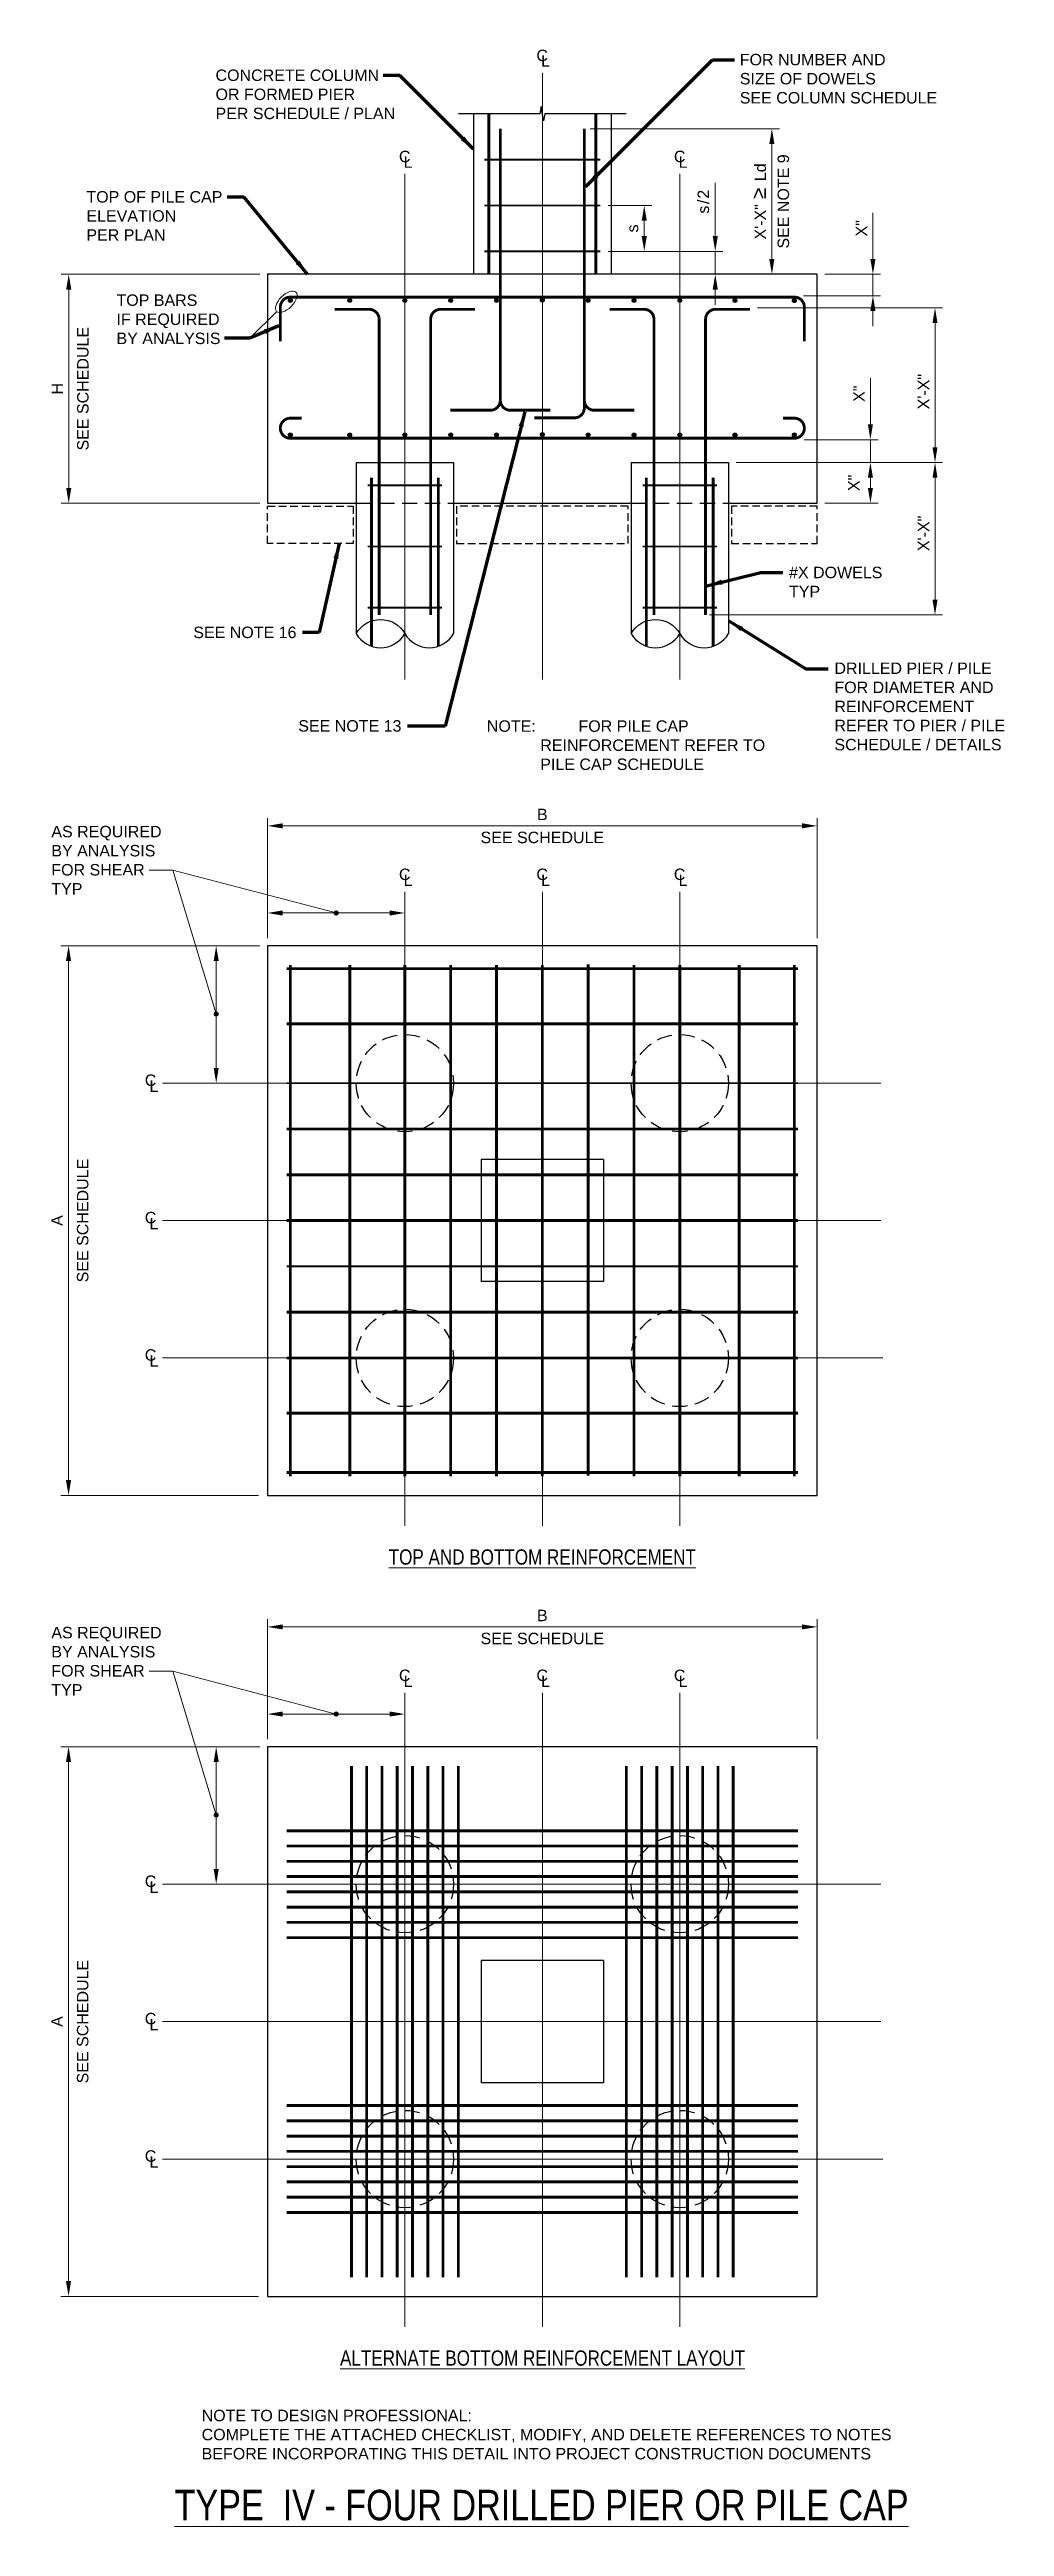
# Model space of a CAD drawing. Header units: inches. Extents: x -269 to -144, y 1123 to 1448.
import ezdxf

# ---------------------------------------------------------------- set-up
doc = ezdxf.new("R2010")
doc.units = ezdxf.units.IN
doc.header["$LTSCALE"] = 5
doc.header["$MEASUREMENT"] = 0
for name, pattern in [('CENTER', [2, 1.25, -0.25, 0.25, -0.25]), ('CENTERX2', [4, 2.5, -0.5, 0.5, -0.5]), ('HIDDEN', [0.375, 0.25, -0.125]), ('HIDDENX2', [0.75, 0.5, -0.25])]:
    doc.linetypes.add(name, pattern=pattern)
for name, color, linetype, lineweight in [('S-ANNO-DIMS', 1, 'Continuous', 20), ('S-ANNO-TEXT', 7, 'Continuous', 20), ('S-DETL', 3, 'Continuous', 30), ('S-GRID', 9, 'CENTER', 20)]:
    doc.layers.add(name, color=color, linetype=linetype, lineweight=lineweight)
doc.styles.add('Romans', font='arial.ttf')
doc.dimstyles.get("Standard").update_dxf_attribs({"dimtxt": 0.18, "dimasz": 0.18, "dimexe": 0.18, "dimexo": 0.0625, "dimgap": 0.09, "dimtad": 0, "dimtih": 1, "dimtoh": 1, "dimdec": 4, "dimzin": 0, "dimdsep": 46, "dimtxsty": 'Standard', "dimcen": 0.09, "dimadec": 0, "dimazin": 0, "dimtfac": 1, "dimtdec": 4, "dimtofl": 0, "dimtmove": 0, "dimatfit": 3, "dimfxl": 1, "dimtolj": 1, "dimtzin": 0, "dimarcsym": 0})

msp = doc.modelspace()

# ---------------------------------------------------------------- texts
at = {"layer": 'S-ANNO-DIMS', "rotation": 90, "style": 'Romans'}
for s, insert, char_height, attachment_point in [('X\'-X"{\\T1.2; \\H1.25x;\\T1;≥\\T1.2; }Ld ', (-177.4715692, 1427.7547293), 1.499999989, 2), ('SEE NOTE 9', (-174.0720126, 1427.7547293), 1.49999999, 2), ('\\A1;SEE SCHEDULE', (-265.0392769, 1403.2247181), 1.499999989, 5), ('\\A1;X"', (-164.0861084, 1390.8906346), 1.49999999, 5), ('\\A1;SEE SCHEDULE', (-265.0653683, 1294.256281), 1.499999989, 5), ('\\A1;SEE SCHEDULE', (-265.0653683, 1189.3253741), 1.499999989, 5)]:
    msp.add_mtext(s, dxfattribs=dict(at, insert=insert, char_height=char_height, attachment_point=attachment_point))
at = {"layer": 'S-ANNO-DIMS', "char_height": 1.499999989, "style": 'Romans'}
for s, insert, attachment_point in [('\\A1;AS REQUIRED \\PBY ANALYSIS \\PFOR SHEAR\\PTYP', (-269.1742814, 1345.9620856), 1), ('\\A1;SEE SCHEDULE', (-204.8801732, 1344.4365058), 5), ('\\A1;AS REQUIRED \\PBY ANALYSIS \\PFOR SHEAR\\PTYP', (-269.1742814, 1241.0311787), 1), ('\\A1;SEE SCHEDULE', (-204.8801732, 1239.5055989), 5)]:
    msp.add_mtext(s, dxfattribs=dict(at, insert=insert, attachment_point=attachment_point))
at = {"layer": 'S-ANNO-TEXT', "style": 'Romans', "width": 0.8}
for s, p in [('%%UTOP AND BOTTOM REINFORCEMENT', (-225.0007735, 1249.1860218)), ('%%UALTERNATE BOTTOM REINFORCEMENT LAYOUT', (-231.3702141, 1144.2551149))]:
    msp.add_text(s, height=2, dxfattribs=at).set_placement(p)
at = {"layer": 'S-ANNO-TEXT', "style": 'Romans'}
for s, insert, char_height, attachment_point in [('\\A1;C', (-205.6560835, 1447.6328579), 1.49999999, 1), ('\\A1;FOR NUMBER AND \\PSIZE OF DOWELS \\PSEE COLUMN SCHEDULE', (-179.0224468, 1447.0898606), 1.499999989, 1), ('\\A1;CONCRETE COLUMN\\POR FORMED PIER \\PPER SCHEDULE / PLAN', (-247.6741638, 1445.037785), 1.499999989, 1), ('\\A1;L', (-205.0415071, 1446.9008629), 1.49999999, 1), ('\\A1;C', (-223.6560835, 1434.3967874), 1.49999999, 1), ('\\A1;C', (-187.6560835, 1434.3967874), 1.49999999, 1), ('\\A1;L', (-223.0415071, 1433.6647924), 1.49999999, 1), ('\\A1;L', (-187.0415071, 1433.6647924), 1.49999999, 1), ('\\A1;TOP OF PILE CAP\\PELEVATION \\PPER PLAN', (-264.5834237, 1429.1100102), 1.499999989, 1), ('\\A1;TOP BARS\\PIF REQUIRED\\PBY ANALYSIS', (-260.6444382, 1415.5730688), 1.499999989, 1), ('\\A1;#X DOWELS \\PTYP', (-172.5712939, 1379.9063121), 1.499999989, 1), ('\\A1;SEE NOTE 16', (-237.0772216, 1372.0587905), 1.499999989, 3), ('\\A1;DRILLED PIER / PILE\\PFOR DIAMETER AND \\PREINFORCEMENT\\PREFER TO PIER / PILE\\PSCHEDULE / DETAILS', (-166.6317845, 1367.3582274), 1.499999989, 1), ('\\A1;SEE NOTE 13', (-223.3305056, 1359.8079769), 1.499999989, 3), ('NOTE TO DESIGN PROFESSIONAL: \\PCOMPLETE THE ATTACHED CHECKLIST, MODIFY, AND DELETE REFERENCES TO NOTES \\PBEFORE INCORPORATING THIS DETAIL INTO PROJECT CONSTRUCTION DOCUMENTS', (-249.4903909, 1131.954808), 1.499999989, 7), ('{\\W0.8;\\LTYPE  IV - FOUR DRILLED PIER OR PILE CAP}', (-253.0353659, 1127.991984), 4, 1)]:
    msp.add_mtext(s, dxfattribs=dict(at, insert=insert, char_height=char_height, attachment_point=attachment_point))
at = {"layer": 'S-ANNO-TEXT', "attachment_point": 1, "style": 'Romans'}
for s, insert, char_height, width in [('\\A1;\\pxi-4.66667,l4.66667;NOTE:^IFOR PILE CAP REINFORCEMENT REFER TO PILE CAP SCHEDULE', (-212.1477855, 1359.7804648), 1.499999989, 41.445571838), ('\\A1;C', (-223.6560835, 1340.3634965), 1.49999999, 39.884172245), ('\\A1;C', (-205.6560835, 1340.3634965), 1.49999999, 39.884172245), ('\\A1;C', (-187.6560835, 1340.3634965), 1.49999999, 39.884172245), ('\\A1;L', (-223.0415071, 1339.5793187), 1.49999999, 39.884172245), ('\\A1;L', (-205.0415071, 1339.5793187), 1.49999999, 39.884172245), ('\\A1;L', (-187.0415071, 1339.5793187), 1.49999999, 39.884172245), ('\\A1;C', (-256.9383546, 1313.3983699), 1.49999999, 39.884172245), ('\\A1;L', (-256.3237782, 1312.6141921), 1.49999999, 39.884172245), ('\\A1;C', (-256.9383546, 1295.3983699), 1.49999999, 39.884172245), ('\\A1;L', (-256.3237782, 1294.6141921), 1.49999999, 39.884172245), ('\\A1;C', (-256.9383546, 1277.3983699), 1.49999999, 39.884172245), ('\\A1;L', (-256.3237782, 1276.6141921), 1.49999999, 39.884172245), ('\\A1;C', (-223.6560835, 1235.4325896), 1.49999999, 39.884172245), ('\\A1;L', (-223.0415071, 1234.6484118), 1.49999999, 39.884172245), ('\\A1;C', (-205.6560835, 1235.4325896), 1.49999999, 39.884172245), ('\\A1;L', (-205.0415071, 1234.6484118), 1.49999999, 39.884172245), ('\\A1;C', (-187.6560835, 1235.4325896), 1.49999999, 39.884172245), ('\\A1;L', (-187.0415071, 1234.6484118), 1.49999999, 39.884172245), ('\\A1;C', (-256.9383546, 1208.467463), 1.49999999, 39.884172245), ('\\A1;L', (-256.3237782, 1207.6832852), 1.49999999, 39.884172245), ('\\A1;C', (-256.9383546, 1190.467463), 1.49999999, 39.884172245), ('\\A1;L', (-256.3237782, 1189.6832852), 1.49999999, 39.884172245), ('\\A1;C', (-256.9383546, 1172.467463), 1.49999999, 39.884172245), ('\\A1;L', (-256.3237782, 1171.6832852), 1.49999999, 39.884172245)]:
    msp.add_mtext(s, dxfattribs=dict(at, insert=insert, char_height=char_height, width=width))

# ---------------------------------------------------------------- blocks, each defined once
blk = doc.blocks.new('*D0')
at = {"layer": 'Defpoints', "color": 0, "transparency": 16777216}
for p in [(-241.03, 1330.26), (-266.92, 1258.26), (-241.03, 1258.26)]:
    blk.add_point(p, dxfattribs=at)
at = {"layer": 'S-ANNO-DIMS', "transparency": 16777216}
for p, q in [((-242.03, 1330.26), (-267.92, 1330.26)), ((-266.92, 1328.26), (-266.92, 1260.26)), ((-242.03, 1258.26), (-267.92, 1258.26))]:
    blk.add_line(p, q, dxfattribs=at)
for points in [[(-267.26, 1328.26), (-266.59, 1328.26), (-266.92, 1330.26)], [(-267.26, 1260.26), (-266.59, 1260.26), (-266.92, 1258.26)]]:
    blk.add_solid(points, dxfattribs=at)
at = {"layer": 'S-ANNO-DIMS', "transparency": 16777216, "insert": (-268.42, 1294.26), "char_height": 1.5, "attachment_point": 5, "rotation": 90, "style": 'Romans'}
blk.add_mtext('\\A1;A', dxfattribs=at)
blk = doc.blocks.new('*D1')
at = {"layer": 'Defpoints', "color": 0, "transparency": 16777216}
for p in [(-240.88, 1345.96), (-240.88, 1330.26), (-168.88, 1330.26)]:
    blk.add_point(p, dxfattribs=at)
at = {"layer": 'S-ANNO-DIMS', "transparency": 16777216}
for p, q in [((-240.88, 1331.26), (-240.88, 1346.96)), ((-168.88, 1331.26), (-168.88, 1346.96)), ((-170.88, 1345.96), (-238.88, 1345.96))]:
    blk.add_line(p, q, dxfattribs=at)
for points in [[(-238.88, 1346.3), (-238.88, 1345.63), (-240.88, 1345.96)], [(-170.88, 1346.3), (-170.88, 1345.63), (-168.88, 1345.96)]]:
    blk.add_solid(points, dxfattribs=at)
at = {"layer": 'S-ANNO-DIMS', "transparency": 16777216, "insert": (-204.88, 1347.46), "char_height": 1.5, "attachment_point": 5, "style": 'Romans'}
blk.add_mtext('\\A1;B', dxfattribs=at)
blk = doc.blocks.new('*D2')
at = {"layer": 'Defpoints', "color": 0, "transparency": 16777216}
for p in [(-240.88, 1334.55), (-222.88, 1333.54), (-240.88, 1330.26)]:
    blk.add_point(p, dxfattribs=at)
at = {"layer": 'S-ANNO-DIMS', "transparency": 16777216}
for p, q in [((-240.88, 1331.26), (-240.88, 1335.55)), ((-224.88, 1334.55), (-238.88, 1334.55)), ((-222.88, 1334.54), (-222.88, 1335.55))]:
    blk.add_line(p, q, dxfattribs=at)
for points in [[(-238.88, 1334.88), (-238.88, 1334.21), (-240.88, 1334.55)], [(-224.88, 1334.88), (-224.88, 1334.21), (-222.88, 1334.55)]]:
    blk.add_solid(points, dxfattribs=at)
blk = doc.blocks.new('*D3')
at = {"layer": 'Defpoints', "color": 0, "transparency": 16777216}
for p in [(-247.59, 1330.26), (-240.88, 1330.26), (-247.59, 1312.26)]:
    blk.add_point(p, dxfattribs=at)
at = {"layer": 'S-ANNO-DIMS', "transparency": 16777216}
for p, q in [((-241.88, 1330.26), (-248.59, 1330.26)), ((-247.59, 1314.26), (-247.59, 1328.26))]:
    blk.add_line(p, q, dxfattribs=at)
for points in [[(-247.92, 1328.26), (-247.25, 1328.26), (-247.59, 1330.26)], [(-247.92, 1314.26), (-247.25, 1314.26), (-247.59, 1312.26)]]:
    blk.add_solid(points, dxfattribs=at)
blk = doc.blocks.new('*D4')
at = {"layer": 'Defpoints', "color": 0, "transparency": 16777216}
for p in [(-241.03, 1225.33), (-266.92, 1153.33), (-241.03, 1153.33)]:
    blk.add_point(p, dxfattribs=at)
at = {"layer": 'S-ANNO-DIMS', "transparency": 16777216}
for p, q in [((-242.03, 1225.33), (-267.92, 1225.33)), ((-266.92, 1223.33), (-266.92, 1155.33)), ((-242.03, 1153.33), (-267.92, 1153.33))]:
    blk.add_line(p, q, dxfattribs=at)
for points in [[(-267.26, 1223.33), (-266.59, 1223.33), (-266.92, 1225.33)], [(-267.26, 1155.33), (-266.59, 1155.33), (-266.92, 1153.33)]]:
    blk.add_solid(points, dxfattribs=at)
at = {"layer": 'S-ANNO-DIMS', "transparency": 16777216, "insert": (-268.42, 1189.33), "char_height": 1.5, "attachment_point": 5, "rotation": 90, "style": 'Romans'}
blk.add_mtext('\\A1;A', dxfattribs=at)
blk = doc.blocks.new('*D5')
at = {"layer": 'Defpoints', "color": 0, "transparency": 16777216}
for p in [(-240.88, 1229.61), (-240.88, 1229.61), (-222.88, 1228.61)]:
    blk.add_point(p, dxfattribs=at)
at = {"layer": 'S-ANNO-DIMS', "transparency": 16777216}
for p, q in [((-222.88, 1229.61), (-222.88, 1230.61)), ((-224.88, 1229.61), (-238.88, 1229.61))]:
    blk.add_line(p, q, dxfattribs=at)
for points in [[(-238.88, 1229.95), (-238.88, 1229.28), (-240.88, 1229.61)], [(-224.88, 1229.95), (-224.88, 1229.28), (-222.88, 1229.61)]]:
    blk.add_solid(points, dxfattribs=at)
at = {"layer": 'S-ANNO-DIMS', "transparency": 16777216, "insert": (-231.88, 1231.11), "char_height": 1.5, "attachment_point": 5, "style": 'Romans'}
blk.add_mtext('\\A1;  ', dxfattribs=at)
blk = doc.blocks.new('*D6')
at = {"layer": 'Defpoints', "color": 0, "transparency": 16777216}
for p in [(-247.59, 1225.33), (-240.88, 1225.33), (-247.59, 1207.33)]:
    blk.add_point(p, dxfattribs=at)
at = {"layer": 'S-ANNO-DIMS', "transparency": 16777216}
for p, q in [((-241.88, 1225.33), (-248.59, 1225.33)), ((-247.59, 1209.33), (-247.59, 1223.33))]:
    blk.add_line(p, q, dxfattribs=at)
for points in [[(-247.92, 1223.33), (-247.25, 1223.33), (-247.59, 1225.33)], [(-247.92, 1209.33), (-247.25, 1209.33), (-247.59, 1207.33)]]:
    blk.add_solid(points, dxfattribs=at)
blk = doc.blocks.new('*D7')
at = {"layer": 'Defpoints', "color": 0, "transparency": 16777216}
for p in [(-240.88, 1241.03), (-240.88, 1225.33), (-168.88, 1225.33)]:
    blk.add_point(p, dxfattribs=at)
at = {"layer": 'S-ANNO-DIMS', "transparency": 16777216}
for p, q in [((-240.88, 1226.33), (-240.88, 1242.03)), ((-170.88, 1241.03), (-238.88, 1241.03)), ((-168.88, 1226.33), (-168.88, 1242.03))]:
    blk.add_line(p, q, dxfattribs=at)
for points in [[(-238.88, 1241.36), (-238.88, 1240.7), (-240.88, 1241.03)], [(-170.88, 1241.36), (-170.88, 1240.7), (-168.88, 1241.03)]]:
    blk.add_solid(points, dxfattribs=at)
at = {"layer": 'S-ANNO-DIMS', "transparency": 16777216, "insert": (-204.88, 1242.53), "char_height": 1.5, "attachment_point": 5, "style": 'Romans'}
blk.add_mtext('\\A1;B', dxfattribs=at)
blk = doc.blocks.new('*D8')
at = {"layer": 'Defpoints', "color": 0, "transparency": 16777216}
for p in [(-240.88, 1418.22), (-266.9, 1388.22), (-240.88, 1388.22)]:
    blk.add_point(p, dxfattribs=at)
at = {"layer": 'S-ANNO-DIMS', "transparency": 16777216}
for p, q in [((-241.88, 1418.22), (-267.9, 1418.22)), ((-266.9, 1416.22), (-266.9, 1390.22)), ((-241.88, 1388.22), (-267.9, 1388.22))]:
    blk.add_line(p, q, dxfattribs=at)
for points in [[(-267.23, 1416.22), (-266.56, 1416.22), (-266.9, 1418.22)], [(-267.23, 1390.22), (-266.56, 1390.22), (-266.9, 1388.22)]]:
    blk.add_solid(points, dxfattribs=at)
at = {"layer": 'S-ANNO-DIMS', "transparency": 16777216, "insert": (-268.4, 1403.22), "char_height": 1.5, "attachment_point": 5, "rotation": 90, "style": 'Romans'}
blk.add_mtext('\\A1;H', dxfattribs=at)
blk = doc.blocks.new('*D9')
at = {"layer": 'Defpoints', "color": 0, "transparency": 16777216}
for p in [(-179.8, 1393.56), (-184.01, 1373.59), (-153.46, 1373.59)]:
    blk.add_point(p, dxfattribs=at)
at = {"layer": 'S-ANNO-DIMS', "transparency": 16777216}
for p, q in [((-178.8, 1393.56), (-152.46, 1393.56)), ((-153.46, 1391.56), (-153.46, 1375.59)), ((-183.01, 1373.59), (-152.46, 1373.59))]:
    blk.add_line(p, q, dxfattribs=at)
for points in [[(-153.79, 1391.56), (-153.13, 1391.56), (-153.46, 1393.56)], [(-153.79, 1375.59), (-153.13, 1375.59), (-153.46, 1373.59)]]:
    blk.add_solid(points, dxfattribs=at)
at = {"layer": 'S-ANNO-DIMS', "transparency": 16777216, "insert": (-154.96, 1384.27), "char_height": 1.5, "attachment_point": 5, "rotation": 90, "style": 'Romans'}
blk.add_mtext('\\A1;X\'-X"', dxfattribs=at)
blk = doc.blocks.new('*D10')
at = {"layer": 'Defpoints', "color": 0, "transparency": 16777216}
for p in [(-177.69, 1413.82), (-179.8, 1393.56), (-153.46, 1393.56)]:
    blk.add_point(p, dxfattribs=at)
at = {"layer": 'S-ANNO-DIMS', "transparency": 16777216}
for p, q in [((-176.69, 1413.82), (-152.46, 1413.82)), ((-153.46, 1411.82), (-153.46, 1395.56)), ((-178.8, 1393.56), (-152.46, 1393.56))]:
    blk.add_line(p, q, dxfattribs=at)
for points in [[(-153.79, 1411.82), (-153.13, 1411.82), (-153.46, 1413.82)], [(-153.79, 1395.56), (-153.13, 1395.56), (-153.46, 1393.56)]]:
    blk.add_solid(points, dxfattribs=at)
at = {"layer": 'S-ANNO-DIMS', "transparency": 16777216, "insert": (-154.96, 1402.84), "char_height": 1.5, "attachment_point": 5, "rotation": 90, "style": 'Romans'}
blk.add_mtext('\\A1;X\'-X"', dxfattribs=at)
blk = doc.blocks.new('*D11')
at = {"layer": 'Defpoints', "color": 0, "transparency": 16777216}
for p in [(-197.27, 1421.22), (-195.88, 1418.22), (-182.24, 1418.22)]:
    blk.add_point(p, dxfattribs=at)
at = {"layer": 'S-ANNO-DIMS', "transparency": 16777216}
for p, q in [((-182.24, 1423.22), (-182.24, 1430.21)), ((-196.27, 1421.22), (-181.24, 1421.22)), ((-182.24, 1418.22), (-182.24, 1421.22)), ((-182.24, 1416.22), (-182.24, 1414.22))]:
    blk.add_line(p, q, dxfattribs=at)
for points in [[(-182.57, 1423.22), (-181.9, 1423.22), (-182.24, 1421.22)], [(-182.57, 1416.22), (-181.9, 1416.22), (-182.24, 1418.22)]]:
    blk.add_solid(points, dxfattribs=at)
at = {"layer": 'S-ANNO-DIMS', "transparency": 16777216, "insert": (-183.79, 1427.72), "char_height": 1.5, "attachment_point": 5, "rotation": 90, "style": 'Romans'}
blk.add_mtext('\\A1;{\\T1.2;s/}2', dxfattribs=at)
blk = doc.blocks.new('*D12')
at = {"layer": 'Defpoints', "color": 0, "transparency": 16777216}
for p in [(-197.27, 1427.22), (-197.27, 1421.22), (-191.53, 1421.22)]:
    blk.add_point(p, dxfattribs=at)
at = {"layer": 'S-ANNO-DIMS', "transparency": 16777216}
for p, q in [((-196.27, 1427.22), (-190.53, 1427.22)), ((-191.53, 1425.22), (-191.53, 1423.22))]:
    blk.add_line(p, q, dxfattribs=at)
for points in [[(-191.87, 1425.22), (-191.2, 1425.22), (-191.53, 1427.22)], [(-191.87, 1423.22), (-191.2, 1423.22), (-191.53, 1421.22)]]:
    blk.add_solid(points, dxfattribs=at)
at = {"layer": 'S-ANNO-DIMS', "transparency": 16777216, "insert": (-193.06, 1424.22), "char_height": 1.5, "attachment_point": 5, "rotation": 90, "style": 'Romans'}
blk.add_mtext('\\A1;s', dxfattribs=at)
blk = doc.blocks.new('*D13')
at = {"layer": 'Defpoints', "color": 0, "transparency": 16777216}
for p in [(-199.63, 1437.28), (-186.88, 1418.22), (-174.82, 1418.22)]:
    blk.add_point(p, dxfattribs=at)
at = {"layer": 'S-ANNO-DIMS', "transparency": 16777216}
for p, q in [((-198.63, 1437.28), (-173.82, 1437.28)), ((-174.82, 1435.28), (-174.82, 1420.22))]:
    blk.add_line(p, q, dxfattribs=at)
for points in [[(-175.16, 1435.28), (-174.49, 1435.28), (-174.82, 1437.28)], [(-175.16, 1420.22), (-174.49, 1420.22), (-174.82, 1418.22)]]:
    blk.add_solid(points, dxfattribs=at)
blk = doc.blocks.new('*D14')
at = {"layer": 'Defpoints', "color": 0, "transparency": 16777216}
for p in [(-171.58, 1396.55), (-180.51, 1393.56), (-161.92, 1393.56)]:
    blk.add_point(p, dxfattribs=at)
at = {"layer": 'S-ANNO-DIMS', "transparency": 16777216}
for p, q in [((-161.92, 1398.55), (-161.92, 1404.59)), ((-170.58, 1396.55), (-160.92, 1396.55)), ((-161.92, 1393.56), (-161.92, 1396.55)), ((-179.51, 1393.56), (-160.92, 1393.56)), ((-161.92, 1391.56), (-161.92, 1389.56))]:
    blk.add_line(p, q, dxfattribs=at)
for points in [[(-162.25, 1398.55), (-161.59, 1398.55), (-161.92, 1396.55)], [(-162.25, 1391.56), (-161.59, 1391.56), (-161.92, 1393.56)]]:
    blk.add_solid(points, dxfattribs=at)
at = {"layer": 'S-ANNO-DIMS', "transparency": 16777216, "insert": (-163.42, 1402.57), "char_height": 1.5, "attachment_point": 5, "rotation": 90, "style": 'Romans'}
blk.add_mtext('\\A1;X"', dxfattribs=at)
blk = doc.blocks.new('*D15')
at = {"layer": 'Defpoints', "color": 0, "transparency": 16777216}
for p in [(-168.88, 1418.22), (-161.59, 1418.22), (-171.69, 1415.41)]:
    blk.add_point(p, dxfattribs=at)
at = {"layer": 'S-ANNO-DIMS', "transparency": 16777216}
for p, q in [((-161.59, 1420.22), (-161.59, 1426.26)), ((-167.88, 1418.22), (-160.59, 1418.22)), ((-161.59, 1415.41), (-161.59, 1418.22)), ((-170.69, 1415.41), (-160.59, 1415.41)), ((-161.59, 1413.41), (-161.59, 1411.41))]:
    blk.add_line(p, q, dxfattribs=at)
for points in [[(-161.92, 1420.22), (-161.25, 1420.22), (-161.59, 1418.22)], [(-161.92, 1413.41), (-161.25, 1413.41), (-161.59, 1415.41)]]:
    blk.add_solid(points, dxfattribs=at)
at = {"layer": 'S-ANNO-DIMS', "transparency": 16777216, "insert": (-163.09, 1424.24), "char_height": 1.5, "attachment_point": 5, "rotation": 90, "style": 'Romans'}
blk.add_mtext('\\A1;X"', dxfattribs=at)

# ---------------------------------------------------------------- dimensions: what is measured, and where the dimension line sits
at = {"layer": 'S-ANNO-DIMS'}
for base, p1, p2, angle, text, override, picture, middle in [((-174.8220126, 1418.2247181), (-199.6301732, 1437.2847404), (-186.8801732, 1418.2247181), 270, ' ', {"dimscale": 16, "dimtxt": 0.09375, "dimasz": 0.125, "dimexe": 0.0625, "dimgap": 0.0625, "dimtih": 0, "dimtoh": 0, "dimdec": 5, "dimlfac": 1, "dimrnd": 0.03125, "dimzin": 7, "dimlunit": 4, "dimtxsty": 'Romans', "dimcen": 0.125, "dimse2": 1, "dimclrd": 256, "dimclre": 256, "dimclrt": 256, "dimadec": 4, "dimtdec": 5, "dimtofl": 1, "dimtvp": 1, "dimfrac": 2, "dimtzin": 3, "dimlwd": 65535, "dimlwe": 65535}, '*D13', (-174.8220126, 1427.7547293)), ((-182.2375025, 1418.2247181), (-197.2662909, 1421.2247181), (-195.8801732, 1418.2247181), 270, '{\\T1.2;s/}2', {"dimscale": 16, "dimtxt": 0.09375, "dimasz": 0.125, "dimexe": 0.0625, "dimgap": 0.0625, "dimtih": 0, "dimtoh": 0, "dimdec": 5, "dimlfac": 1, "dimrnd": 0.03125, "dimzin": 7, "dimlunit": 4, "dimtxsty": 'Romans', "dimcen": 0.125, "dimse2": 1, "dimclrd": 256, "dimclre": 256, "dimclrt": 256, "dimadec": 4, "dimtdec": 5, "dimtofl": 1, "dimtvp": 1, "dimfrac": 2, "dimtzin": 3, "dimlwd": 65535, "dimlwe": 65535}, '*D11', (-182.2375025, 1427.7190905)), ((-191.5339931, 1421.2247181), (-197.2662909, 1427.2247181), (-197.2662909, 1421.2247181), 270, 's', {"dimscale": 16, "dimtxt": 0.09375, "dimasz": 0.125, "dimexe": 0.0625, "dimgap": 0.0625, "dimtih": 0, "dimtoh": 0, "dimdec": 5, "dimlfac": 1, "dimrnd": 0.03125, "dimzin": 7, "dimlunit": 4, "dimtxsty": 'Romans', "dimcen": 0.125, "dimse2": 1, "dimclrd": 256, "dimclre": 256, "dimclrt": 256, "dimadec": 4, "dimtdec": 5, "dimtofl": 1, "dimtvp": 1, "dimfrac": 2, "dimtzin": 3, "dimlwd": 65535, "dimlwe": 65535}, '*D12', (-191.5339931, 1424.2247181)), ((-161.5861084, 1418.2247181), (-171.6926732, 1415.4122181), (-168.8801732, 1418.2247181), 90, 'X"', {"dimscale": 16, "dimtxt": 0.09375, "dimasz": 0.125, "dimexe": 0.0625, "dimgap": 0.0625, "dimtih": 0, "dimtoh": 0, "dimdec": 5, "dimlfac": 1, "dimrnd": 0.03125, "dimzin": 7, "dimlunit": 4, "dimtxsty": 'Romans', "dimcen": 0.125, "dimclrd": 256, "dimclre": 256, "dimclrt": 256, "dimadec": 4, "dimtdec": 5, "dimtofl": 1, "dimtvp": 1, "dimfrac": 2, "dimtzin": 3, "dimlwd": 65535, "dimlwe": 65535}, '*D15', (-161.5861084, 1424.2417713)), ((-266.89819, 1388.2247181), (-240.8801732, 1418.2247181), (-240.8801732, 1388.2247181), 270, 'H', {"dimscale": 16, "dimtxt": 0.09375, "dimasz": 0.125, "dimexe": 0.0625, "dimgap": 0.0625, "dimtih": 0, "dimtoh": 0, "dimdec": 5, "dimlfac": 1, "dimrnd": 0.03125, "dimzin": 7, "dimlunit": 4, "dimtxsty": 'Romans', "dimcen": 0.125, "dimclrd": 256, "dimclre": 256, "dimclrt": 256, "dimadec": 4, "dimtdec": 5, "dimtofl": 1, "dimtvp": 1, "dimfrac": 2, "dimtzin": 3, "dimlwd": 65535, "dimlwe": 65535}, '*D8', (-266.89819, 1403.2247181)), ((-153.4587104, 1393.5565511), (-177.6926732, 1413.815149), (-179.80073, 1393.5565511), 270, 'X\'-X"', {"dimscale": 16, "dimtxt": 0.09375, "dimasz": 0.125, "dimexe": 0.0625, "dimgap": 0.0625, "dimtih": 0, "dimtoh": 0, "dimdec": 5, "dimlfac": 1, "dimrnd": 0.03125, "dimzin": 7, "dimlunit": 4, "dimtxsty": 'Romans', "dimcen": 0.125, "dimclrd": 256, "dimclre": 256, "dimclrt": 256, "dimadec": 4, "dimtdec": 5, "dimtofl": 1, "dimtvp": 1, "dimfrac": 2, "dimtzin": 3, "dimlwd": 65535, "dimlwe": 65535}, '*D10', (-153.4587104, 1402.842016)), ((-161.9194418, 1393.5565511), (-171.5846164, 1396.5512821), (-180.5051732, 1393.5565511), 270, 'X"', {"dimscale": 16, "dimtxt": 0.09375, "dimasz": 0.125, "dimexe": 0.0625, "dimgap": 0.0625, "dimtih": 0, "dimtoh": 0, "dimdec": 5, "dimlfac": 1, "dimrnd": 0.03125, "dimzin": 7, "dimlunit": 4, "dimtxsty": 'Romans', "dimcen": 0.125, "dimclrd": 256, "dimclre": 256, "dimclrt": 256, "dimadec": 4, "dimtdec": 5, "dimtofl": 1, "dimtvp": 1, "dimfrac": 2, "dimtzin": 3, "dimlwd": 65535, "dimlwe": 65535}, '*D14', (-161.9194418, 1402.5683353)), ((-153.4587104, 1373.5919433), (-179.80073, 1393.5565511), (-184.0051732, 1373.5919433), 270, 'X\'-X"', {"dimscale": 16, "dimtxt": 0.09375, "dimasz": 0.125, "dimexe": 0.0625, "dimgap": 0.0625, "dimtih": 0, "dimtoh": 0, "dimdec": 5, "dimlfac": 1, "dimrnd": 0.03125, "dimzin": 7, "dimlunit": 4, "dimtxsty": 'Romans', "dimcen": 0.125, "dimclrd": 256, "dimclre": 256, "dimclrt": 256, "dimadec": 4, "dimtdec": 5, "dimtofl": 1, "dimtvp": 1, "dimfrac": 2, "dimtzin": 3, "dimlwd": 65535, "dimlwe": 65535}, '*D9', (-153.4587104, 1384.2710863)), ((-240.8801732, 1345.9620856), (-168.8801732, 1330.256281), (-240.8801732, 1330.256281), 180, 'B', {"dimscale": 16, "dimtxt": 0.09375, "dimasz": 0.125, "dimexe": 0.0625, "dimgap": 0.0625, "dimtih": 0, "dimtoh": 0, "dimdec": 5, "dimlfac": 1, "dimrnd": 0.03125, "dimzin": 7, "dimlunit": 4, "dimtxsty": 'Romans', "dimcen": 0.125, "dimclrd": 256, "dimclre": 256, "dimclrt": 256, "dimadec": 4, "dimtdec": 5, "dimtofl": 1, "dimtvp": 1, "dimfrac": 2, "dimtzin": 3, "dimlwd": 65535, "dimlwe": 65535}, '*D1', (-204.8801732, 1345.9620856)), ((-240.8801732, 1334.547414), (-222.8801732, 1333.5448555), (-240.8801732, 1330.256281), 180, ' ', {"dimscale": 16, "dimtxt": 0.09375, "dimasz": 0.125, "dimexe": 0.0625, "dimgap": 0.0625, "dimtih": 0, "dimtoh": 0, "dimdec": 5, "dimlfac": 1, "dimrnd": 0.03125, "dimzin": 7, "dimlunit": 4, "dimtxsty": 'Romans', "dimcen": 0.125, "dimclrd": 256, "dimclre": 256, "dimclrt": 256, "dimadec": 4, "dimtdec": 5, "dimtofl": 1, "dimtvp": 1, "dimfrac": 2, "dimtzin": 3, "dimlwd": 65535, "dimlwe": 65535}, '*D2', (-231.8801732, 1334.547414)), ((-266.9242814, 1258.256281), (-241.0283315, 1330.256281), (-241.0283315, 1258.256281), 270, 'A', {"dimscale": 16, "dimtxt": 0.09375, "dimasz": 0.125, "dimexe": 0.0625, "dimgap": 0.0625, "dimtih": 0, "dimtoh": 0, "dimdec": 5, "dimlfac": 1, "dimrnd": 0.03125, "dimzin": 7, "dimlunit": 4, "dimtxsty": 'Romans', "dimcen": 0.125, "dimclrd": 256, "dimclre": 256, "dimclrt": 256, "dimadec": 4, "dimtdec": 5, "dimtofl": 1, "dimtvp": 1, "dimfrac": 2, "dimtzin": 3, "dimlwd": 65535, "dimlwe": 65535}, '*D0', (-266.9242814, 1294.256281)), ((-247.5873662, 1330.256281), (-247.5873662, 1312.256281), (-240.8801732, 1330.256281), 270, ' ', {"dimscale": 16, "dimtxt": 0.09375, "dimasz": 0.125, "dimexe": 0.0625, "dimgap": 0.0625, "dimtih": 0, "dimtoh": 0, "dimdec": 5, "dimlfac": 1, "dimrnd": 0.03125, "dimzin": 7, "dimlunit": 4, "dimtxsty": 'Romans', "dimcen": 0.125, "dimclrd": 256, "dimclre": 256, "dimclrt": 256, "dimadec": 4, "dimtdec": 5, "dimtofl": 1, "dimtvp": 1, "dimfrac": 2, "dimtzin": 3, "dimlwd": 65535, "dimlwe": 65535}, '*D3', (-247.5873662, 1321.318781)), ((-240.8801732, 1241.0311787), (-168.8801732, 1225.3253741), (-240.8801732, 1225.3253741), 180, 'B', {"dimscale": 16, "dimtxt": 0.09375, "dimasz": 0.125, "dimexe": 0.0625, "dimgap": 0.0625, "dimtih": 0, "dimtoh": 0, "dimdec": 5, "dimlfac": 1, "dimrnd": 0.03125, "dimzin": 7, "dimlunit": 4, "dimtxsty": 'Romans', "dimcen": 0.125, "dimclrd": 256, "dimclre": 256, "dimclrt": 256, "dimadec": 4, "dimtdec": 5, "dimtofl": 1, "dimtvp": 1, "dimfrac": 2, "dimtzin": 3, "dimlwd": 65535, "dimlwe": 65535}, '*D7', (-204.8801732, 1241.0311787)), ((-240.8801732, 1229.6139486), (-222.8801732, 1228.6139486), (-240.8801732, 1229.6139486), 180, '  ', {"dimscale": 16, "dimtxt": 0.09375, "dimasz": 0.125, "dimexe": 0.0625, "dimgap": 0.0625, "dimtih": 0, "dimtoh": 0, "dimdec": 5, "dimlfac": 1, "dimrnd": 0.03125, "dimzin": 7, "dimlunit": 4, "dimtxsty": 'Romans', "dimcen": 0.125, "dimclrd": 256, "dimclre": 256, "dimclrt": 256, "dimadec": 4, "dimtdec": 5, "dimtofl": 1, "dimtvp": 1, "dimfrac": 2, "dimtzin": 3, "dimlwd": 65535, "dimlwe": 65535}, '*D5', (-231.8801732, 1229.6139486)), ((-266.9242814, 1153.3253741), (-241.0283315, 1225.3253741), (-241.0283315, 1153.3253741), 270, 'A', {"dimscale": 16, "dimtxt": 0.09375, "dimasz": 0.125, "dimexe": 0.0625, "dimgap": 0.0625, "dimtih": 0, "dimtoh": 0, "dimdec": 5, "dimlfac": 1, "dimrnd": 0.03125, "dimzin": 7, "dimlunit": 4, "dimtxsty": 'Romans', "dimcen": 0.125, "dimclrd": 256, "dimclre": 256, "dimclrt": 256, "dimadec": 4, "dimtdec": 5, "dimtofl": 1, "dimtvp": 1, "dimfrac": 2, "dimtzin": 3, "dimlwd": 65535, "dimlwe": 65535}, '*D4', (-266.9242814, 1189.3253741)), ((-247.5873662, 1225.3253741), (-247.5873662, 1207.3253741), (-240.8801732, 1225.3253741), 270, ' ', {"dimscale": 16, "dimtxt": 0.09375, "dimasz": 0.125, "dimexe": 0.0625, "dimgap": 0.0625, "dimtih": 0, "dimtoh": 0, "dimdec": 5, "dimlfac": 1, "dimrnd": 0.03125, "dimzin": 7, "dimlunit": 4, "dimtxsty": 'Romans', "dimcen": 0.125, "dimclrd": 256, "dimclre": 256, "dimclrt": 256, "dimadec": 4, "dimtdec": 5, "dimtofl": 1, "dimtvp": 1, "dimfrac": 2, "dimtzin": 3, "dimlwd": 65535, "dimlwe": 65535}, '*D6', (-247.5873662, 1216.3878741))]:
    dim = msp.add_linear_dim(base=base, p1=p1, p2=p2, angle=angle, text=text, dimstyle='Standard', override=override, dxfattribs=at)
    dim.commit()
    dim.dimension.update_dxf_attribs({"geometry": picture, "text_midpoint": middle, "dimtype": 128})

# ---------------------------------------------------------------- hatches: boundary and pattern name
at = {"layer": 'S-DETL'}
h = msp.add_hatch(color=256, dxfattribs=at)
h.dxf.hatch_style = 1
h.paths.add_polyline_path([(-238.1301732, 1414.7872181, 1), (-237.6301732, 1414.7872181, 1)])
h = msp.add_hatch(color=256, dxfattribs=at)
h.dxf.hatch_style = 1
h.paths.add_polyline_path([(-230.3481342, 1414.7872181, 1), (-229.8481342, 1414.7872181, 1)])
h = msp.add_hatch(color=256, dxfattribs=at)
h.dxf.hatch_style = 1
h.paths.add_polyline_path([(-223.1301732, 1414.7872181, 1), (-222.6301732, 1414.7872181, 1)])
h = msp.add_hatch(color=256, dxfattribs=at)
h.dxf.hatch_style = 1
h.paths.add_polyline_path([(-217.1301732, 1414.7872181, 1), (-216.6301732, 1414.7872181, 1)])
h = msp.add_hatch(color=256, dxfattribs=at)
h.dxf.hatch_style = 1
h.paths.add_polyline_path([(-211.1301732, 1414.7872181, 1), (-210.6301732, 1414.7872181, 1)])
h = msp.add_hatch(color=256, dxfattribs=at)
h.dxf.hatch_style = 1
h.paths.add_polyline_path([(-205.1301732, 1414.8338933, 1), (-204.6301732, 1414.8338933, 1)])
h = msp.add_hatch(color=256, dxfattribs=at)
h.dxf.hatch_style = 1
h.paths.add_polyline_path([(-198.6237686, 1414.7831782, -1), (-199.1237685, 1414.7835012, -1)])
h = msp.add_hatch(color=256, dxfattribs=at)
h.dxf.hatch_style = 1
h.paths.add_polyline_path([(-192.6237698, 1414.7793018, -1), (-193.1237697, 1414.7796248, -1)])
h = msp.add_hatch(color=256, dxfattribs=at)
h.dxf.hatch_style = 1
h.paths.add_polyline_path([(-186.6237711, 1414.7754254, -1), (-187.123771, 1414.7757484, -1)])
h = msp.add_hatch(color=256, dxfattribs=at)
h.dxf.hatch_style = 1
h.paths.add_polyline_path([(-179.4058115, 1414.7707621, -1), (-179.9058114, 1414.7710852, -1)])
h = msp.add_hatch(color=256, dxfattribs=at)
h.dxf.hatch_style = 1
h.paths.add_polyline_path([(-171.6301732, 1414.7872181, -1), (-172.1301732, 1414.7872181, -1)])
h = msp.add_hatch(color=256, dxfattribs=at)
h.dxf.hatch_style = 1
h.paths.add_polyline_path([(-171.6237742, 1414.7657344, -1), (-172.1237741, 1414.7660575, -1)])
h = msp.add_hatch(color=256, dxfattribs=at)
h.dxf.hatch_style = 1
h.paths.add_polyline_path([(-238.1301732, 1397.1762821, -1), (-237.6301732, 1397.1762821, -1)])
h = msp.add_hatch(color=256, dxfattribs=at)
h.dxf.hatch_style = 1
h.paths.add_polyline_path([(-230.3481342, 1397.1762821, 1), (-229.8481342, 1397.1762821, 1)])
h = msp.add_hatch(color=256, dxfattribs=at)
h.dxf.hatch_style = 1
h.paths.add_polyline_path([(-223.1301732, 1397.1762821, 1), (-222.6301732, 1397.1762821, 1)])
h = msp.add_hatch(color=256, dxfattribs=at)
h.dxf.hatch_style = 1
h.paths.add_polyline_path([(-217.1301732, 1397.1762821, 1), (-216.6301732, 1397.1762821, 1)])
h = msp.add_hatch(color=256, dxfattribs=at)
h.dxf.hatch_style = 1
h.paths.add_polyline_path([(-211.1301732, 1397.1762821, 1), (-210.6301732, 1397.1762821, 1)])
h = msp.add_hatch(color=256, dxfattribs=at)
h.dxf.hatch_style = 1
h.paths.add_polyline_path([(-205.1301732, 1397.2229573, 1), (-204.6301732, 1397.2229573, 1)])
h = msp.add_hatch(color=256, dxfattribs=at)
h.dxf.hatch_style = 1
h.paths.add_polyline_path([(-198.6237686, 1397.1722422, -1), (-199.1237685, 1397.1725652, -1)])
h = msp.add_hatch(color=256, dxfattribs=at)
h.dxf.hatch_style = 1
h.paths.add_polyline_path([(-192.6237698, 1397.1683658, -1), (-193.1237697, 1397.1686888, -1)])
h = msp.add_hatch(color=256, dxfattribs=at)
h.dxf.hatch_style = 1
h.paths.add_polyline_path([(-186.6237711, 1397.1644894, -1), (-187.123771, 1397.1648124, -1)])
h = msp.add_hatch(color=256, dxfattribs=at)
h.dxf.hatch_style = 1
h.paths.add_polyline_path([(-179.4058115, 1397.1598261, -1), (-179.9058114, 1397.1601492, -1)])
h = msp.add_hatch(color=256, dxfattribs=at)
h.dxf.hatch_style = 1
h.paths.add_polyline_path([(-171.6301732, 1397.1762821, 1), (-172.1301732, 1397.1762821, 1)])

# ---------------------------------------------------------------- linework, layer by layer
at = {"layer": 'S-ANNO-DIMS'}
for p, q in [((-179.5051732, 1393.5565511), (-158.9194418, 1393.5565511)), ((-179.5051732, 1393.5565511), (-160.9194418, 1393.5565511)), ((-161.9194418, 1390.2247181), (-161.9194418, 1391.5565512)), ((-167.8801732, 1388.2247181), (-160.9194418, 1388.2247181)), ((-256.3783576, 1340.1743864), (-253.273992, 1340.1743864)), ((-247.5873662, 1321.318781), (-253.273992, 1340.1743864)), ((-253.273992, 1340.1743864), (-231.8801732, 1334.547414)), ((-256.3783576, 1235.2434796), (-253.273992, 1235.2434796)), ((-247.5873662, 1216.3878741), (-253.273992, 1235.2434796)), ((-253.273992, 1235.2434796), (-231.8801732, 1229.6165071))]:
    msp.add_line(p, q, dxfattribs=at)
at = {"layer": 'S-ANNO-DIMS', "const_width": 0.3333333}
for points in [[(-232.0468399, 1334.547414, 1), (-231.7135065, 1334.547414, 1)], [(-247.7540328, 1321.318781, 1), (-247.4206995, 1321.318781, 1)], [(-232.0468399, 1229.6165071, 1), (-231.7135065, 1229.6165071, 1)], [(-247.7540328, 1216.3878741, 1), (-247.4206995, 1216.3878741, 1)]]:
    msp.add_lwpolyline(points, format="xyb", close=True, dxfattribs=at)
at = {"layer": 'S-ANNO-DIMS'}
for points in [[(-162.2527751, 1391.5565512), (-161.5861084, 1391.5565512), (-161.9194418, 1393.5565511)], [(-162.2527751, 1390.2247181), (-161.5861084, 1390.2247181), (-161.9194418, 1388.2247181)]]:
    msp.add_solid(points, dxfattribs=at)
at = {"layer": 'S-ANNO-TEXT'}
msp.add_line((-243.1505545, 1409.8746024), (-239.6687413, 1413.3549986), dxfattribs=at)
msp.add_ellipse((-238.4094275, 1414.6158034), major_axis=(-1.261322, -1.2588053), ratio=0.5, dxfattribs=at)
at = {"layer": 'S-DETL', "linetype": 'Continuous'}
for p, q in [((-213.8801732, 1439.2426823), (-213.8801732, 1418.2247181)), ((-195.8801732, 1439.2426823), (-195.8801732, 1418.2247181)), ((-229.2551732, 1393.5565511), (-216.5051732, 1393.5565511)), ((-229.2551732, 1393.5565511), (-229.2551732, 1371.1452554)), ((-216.5051732, 1393.5565511), (-216.5051732, 1371.1452554)), ((-193.2551732, 1393.5565511), (-180.5051732, 1393.5565511)), ((-193.2551732, 1393.5565511), (-193.2551732, 1371.1452554)), ((-180.5051732, 1393.5565511), (-180.5051732, 1371.1452554))]:
    msp.add_line(p, q, dxfattribs=at)
at = {"layer": 'S-DETL', "linetype": 'HIDDENX2', "ltscale": 0.8}
for p, q in [((-229.2551732, 1388.2247181), (-216.5051732, 1388.2247181)), ((-193.2551732, 1388.2247181), (-180.5051732, 1388.2247181))]:
    msp.add_line(p, q, dxfattribs=at)
at = {"layer": 'S-DETL'}
for p, q in [((-212.8801732, 1302.256281), (-212.8801732, 1286.256281)), ((-196.8801732, 1302.256281), (-212.8801732, 1302.256281)), ((-196.8801732, 1302.256281), (-196.8801732, 1286.256281)), ((-196.8801732, 1286.256281), (-212.8801732, 1286.256281)), ((-212.8801732, 1197.3253741), (-212.8801732, 1181.3253741)), ((-196.8801732, 1197.3253741), (-212.8801732, 1197.3253741)), ((-196.8801732, 1197.3253741), (-196.8801732, 1181.3253741)), ((-196.8801732, 1181.3253741), (-212.8801732, 1181.3253741))]:
    msp.add_line(p, q, dxfattribs=at)
at = {"layer": 'S-DETL', "const_width": 0.375}
for points in [[(-210.3801732, 1437.2847404), (-210.3801732, 1401.7165614, -0.4142135624), (-211.6926732, 1400.4040614), (-216.9426732, 1400.4040614)], [(-192.8176732, 1400.4040614), (-198.0676732, 1400.4040614, -0.4142135624), (-199.3801732, 1401.7165614), (-199.3801732, 1437.2847404)], [(-239.1926732, 1409.4122181), (-239.1926732, 1413.9122181, -0.4142135624), (-237.8801732, 1415.2247181), (-171.8801732, 1415.2247181, -0.4142135624), (-170.5676732, 1413.9122181), (-170.5676732, 1409.4122181)]]:
    msp.add_lwpolyline(points, format="xyb", dxfattribs=at)
at = {"layer": 'S-DETL', "linetype": 'Continuous'}
msp.add_lwpolyline([(-193.8903846, 1439.2426823), (-204.5505891, 1439.2426823), (-204.7442395, 1438.3020764), (-205.0428446, 1440.1832883), (-205.1996122, 1439.2426823), (-215.8699618, 1439.2426823)], dxfattribs=at)
at = {"layer": 'S-DETL'}
for points, const_width in [([(-211.8801732, 1418.2247181), (-211.8801732, 1439.2426823)], 0.375), ([(-197.8801732, 1418.2247181), (-197.8801732, 1439.2426823)], 0.375), ([(-212.4834905, 1433.2247181), (-197.2662909, 1433.2247181)], 0.25), ([(-212.4834905, 1433.2247181), (-197.2662909, 1433.2247181)], 0.25), ([(-212.4834905, 1427.2247181), (-197.2662909, 1427.2247181)], 0.25), ([(-212.4834905, 1421.2247181), (-197.2662909, 1421.2247181)], 0.25), ([(-226.2551732, 1411.5906671), (-226.2551732, 1373.5919433)], 0.375), ([(-219.5051732, 1411.5906671), (-219.5051732, 1373.5919433)], 0.375), ([(-190.2551732, 1411.5906671), (-190.2551732, 1373.5919433)], 0.375), ([(-183.5051732, 1411.5906671), (-183.5051732, 1373.5919433)], 0.375), ([(-227.7551732, 1390.5565511), (-218.0051732, 1390.5565511)], 0.25), ([(-227.2551732, 1369.4902766), (-227.2551732, 1391.5565511)], 0.375), ([(-218.5051732, 1369.4902766), (-218.5051732, 1391.5565511)], 0.375), ([(-191.7551732, 1390.5565511), (-182.0051732, 1390.5565511)], 0.25), ([(-191.2551732, 1369.4902766), (-191.2551732, 1391.5565511)], 0.375), ([(-182.5051732, 1369.4902766), (-182.5051732, 1391.5565511)], 0.375), ([(-227.7551732, 1382.5565511), (-218.0051732, 1382.5565511)], 0.25), ([(-191.7551732, 1382.5565511), (-182.0051732, 1382.5565511)], 0.25), ([(-227.7551732, 1374.5565511), (-218.0051732, 1374.5565511)], 0.25), ([(-191.7551732, 1374.5565511), (-182.0051732, 1374.5565511)], 0.25), ([(-238.3801732, 1327.256281), (-171.3801732, 1327.256281)], 0.375), ([(-237.8801732, 1260.756281), (-237.8801732, 1327.756281)], 0.375), ([(-230.0981342, 1260.756281), (-230.0981342, 1327.756281)], 0.375), ([(-222.8801732, 1260.756281), (-222.8801732, 1327.756281)], 0.375), ([(-216.8801732, 1260.756281), (-216.8801732, 1327.756281)], 0.375), ([(-210.8801732, 1260.756281), (-210.8801732, 1327.756281)], 0.375), ([(-204.8801732, 1260.756281), (-204.8801732, 1327.756281)], 0.375), ([(-198.8801732, 1260.8200807), (-198.8801732, 1327.8200807)], 0.375), ([(-192.8801732, 1260.756281), (-192.8801732, 1327.756281)], 0.375), ([(-186.8801732, 1260.756281), (-186.8801732, 1327.756281)], 0.375), ([(-179.0981342, 1260.756281), (-179.0981342, 1327.756281)], 0.375), ([(-171.8801732, 1260.756281), (-171.8801732, 1327.756281)], 0.375), ([(-171.3801732, 1320.0383199), (-238.3801732, 1320.0383199)], 0.375), ([(-238.3801732, 1312.256281), (-171.3801732, 1312.256281)], 0.25), ([(-171.3801732, 1306.256281), (-238.3801732, 1306.256281)], 0.375), ([(-238.3801732, 1300.256281), (-171.3801732, 1300.256281)], 0.375), ([(-171.3801732, 1294.256281), (-238.3801732, 1294.256281)], 0.375), ([(-238.3801732, 1288.256281), (-171.3801732, 1288.256281)], 0.25), ([(-171.3801732, 1282.256281), (-238.3801732, 1282.256281)], 0.375), ([(-238.3801732, 1276.256281), (-171.3801732, 1276.256281)], 0.375), ([(-171.3801732, 1269.0383199), (-238.3801732, 1269.0383199)], 0.375), ([(-238.3801732, 1261.256281), (-171.3801732, 1261.256281)], 0.375), ([(-229.8801732, 1155.8253741), (-229.8801732, 1222.8253741)], 0.375), ([(-227.8801732, 1155.8253741), (-227.8801732, 1222.8253741)], 0.375), ([(-225.8801732, 1155.8253741), (-225.8801732, 1222.8253741)], 0.375), ([(-223.8801732, 1155.8253741), (-223.8801732, 1222.8253741)], 0.375), ([(-221.8801732, 1155.8253741), (-221.8801732, 1222.8253741)], 0.375), ([(-219.8801732, 1155.8253741), (-219.8801732, 1222.8253741)], 0.375), ([(-217.8801732, 1155.8253741), (-217.8801732, 1222.8253741)], 0.375), ([(-215.8801732, 1155.8253741), (-215.8801732, 1222.8253741)], 0.375), ([(-193.8801732, 1155.8253741), (-193.8801732, 1222.8253741)], 0.375), ([(-191.8801732, 1155.8253741), (-191.8801732, 1222.8253741)], 0.375), ([(-189.8801732, 1155.8253741), (-189.8801732, 1222.8253741)], 0.375), ([(-187.8801732, 1155.8253741), (-187.8801732, 1222.8253741)], 0.375), ([(-185.8801732, 1155.8253741), (-185.8801732, 1222.8253741)], 0.375), ([(-183.8801732, 1155.8253741), (-183.8801732, 1222.8253741)], 0.375), ([(-181.8801732, 1155.8253741), (-181.8801732, 1222.8253741)], 0.375), ([(-179.8801732, 1155.8253741), (-179.8801732, 1222.8253741)], 0.375), ([(-238.3801732, 1214.3253741), (-171.3801732, 1214.3253741)], 0.375), ([(-238.3801732, 1212.3253741), (-171.3801732, 1212.3253741)], 0.375), ([(-238.3801732, 1210.3253741), (-171.3801732, 1210.3253741)], 0.375), ([(-238.3801732, 1208.3253741), (-171.3801732, 1208.3253741)], 0.375), ([(-238.3801732, 1206.3253741), (-171.3801732, 1206.3253741)], 0.375), ([(-238.3801732, 1206.3253741), (-171.3801732, 1206.3253741)], 0.375), ([(-238.3801732, 1204.3253741), (-171.3801732, 1204.3253741)], 0.375), ([(-238.3801732, 1202.3253741), (-171.3801732, 1202.3253741)], 0.375), ([(-238.3801732, 1200.3253741), (-171.3801732, 1200.3253741)], 0.375), ([(-238.3801732, 1178.3253741), (-171.3801732, 1178.3253741)], 0.375), ([(-238.3801732, 1176.3253741), (-171.3801732, 1176.3253741)], 0.375), ([(-238.3801732, 1174.3253741), (-171.3801732, 1174.3253741)], 0.375), ([(-238.3801732, 1172.3253741), (-171.3801732, 1172.3253741)], 0.375), ([(-238.3801732, 1170.3253741), (-171.3801732, 1170.3253741)], 0.375), ([(-238.3801732, 1170.3253741), (-171.3801732, 1170.3253741)], 0.375), ([(-238.3801732, 1168.3253741), (-171.3801732, 1168.3253741)], 0.375), ([(-238.3801732, 1166.3253741), (-171.3801732, 1166.3253741)], 0.375), ([(-238.3801732, 1164.3253741), (-171.3801732, 1164.3253741)], 0.375)]:
    msp.add_lwpolyline(points, dxfattribs=dict(at, const_width=const_width))
for points in [[(-180.5051732, 1388.2247181), (-168.8801732, 1388.2247181), (-168.8801732, 1418.2247181), (-240.8801732, 1418.2247181), (-240.8801732, 1388.2247181), (-229.2551732, 1388.2247181)], [(-216.5051732, 1388.2247181), (-193.2551732, 1388.2247181)], [(-168.8801732, 1330.256281), (-240.8801732, 1330.256281), (-240.8801732, 1258.256281), (-168.8801732, 1258.256281), (-168.8801732, 1330.256281)], [(-168.8801732, 1225.3253741), (-240.8801732, 1225.3253741), (-240.8801732, 1153.3253741), (-168.8801732, 1153.3253741), (-168.8801732, 1225.3253741)]]:
    msp.add_lwpolyline(points, dxfattribs=at)
at = {"layer": 'S-DETL', "linetype": 'HIDDEN', "ltscale": 0.8, "const_width": 0.375, "flags": 128}
for points in [[(-232.0676732, 1413.627649), (-227.5676732, 1413.627649, -0.4142135624), (-226.2551732, 1412.315149), (-226.2551732, 1411.5906671)], [(-213.6926732, 1413.627649), (-218.1926732, 1413.627649, 0.4142135624), (-219.5051732, 1412.315149), (-219.5051732, 1411.5906671)], [(-196.0676732, 1413.627649), (-191.5676732, 1413.627649, -0.4142135624), (-190.2551732, 1412.315149), (-190.2551732, 1411.5906671)], [(-177.6926732, 1413.627649), (-182.1926732, 1413.627649, 0.4142135624), (-183.5051732, 1412.315149), (-183.5051732, 1411.5906671)], [(-203.8176732, 1400.4040614), (-209.0676732, 1400.4040614, -0.4142135624), (-210.3801732, 1401.7165614), (-210.3801732, 1402.4410433)], [(-205.9426732, 1399.4040614), (-200.6926732, 1399.4040614, 0.4142135624), (-199.3801732, 1400.7165614), (-199.3801732, 1401.4410433)]]:
    msp.add_lwpolyline(points, format="xyb", dxfattribs=at)
at = {"layer": 'S-DETL'}
msp.add_lwpolyline([(-236.3801732, 1399.3637821, 0.375, 0.375, 0), (-237.8801732, 1399.3637821, 0.375, 0.375, 1), (-237.8801732, 1396.7387821, 0.375, 0.375, 0), (-171.8801732, 1396.7387821, 0.375, 0.375, 1), (-171.8801732, 1399.3637821, 0.375, 0.375, 0), (-173.3801732, 1399.3637821, 0, 0, 0)], format="xyseb", dxfattribs=at)
at = {"layer": 'S-DETL', "linetype": 'HIDDEN', "ltscale": 0.8}
for points in [[(-240.8801732, 1387.8497181), (-229.6301732, 1387.8497181), (-229.6301732, 1382.9315511), (-240.8801732, 1382.9315511)], [(-193.6301732, 1387.8497181), (-216.1301732, 1387.8497181), (-216.1301732, 1382.9315511), (-193.6301732, 1382.9315511)], [(-168.8801732, 1387.8497181), (-180.1301732, 1387.8497181), (-180.1301732, 1382.9315511), (-168.8801732, 1382.9315511)]]:
    msp.add_lwpolyline(points, close=True, dxfattribs=at)
at = {"layer": 'S-DETL'}
for centre in [(-237.8801732, 1414.7872181), (-230.0981342, 1414.7872181), (-222.8801732, 1414.7872181), (-216.8801732, 1414.7872181), (-210.8801732, 1414.7872181), (-204.8801732, 1414.8338933), (-198.8737685, 1414.7833397), (-192.8737698, 1414.7794633), (-186.873771, 1414.7755869), (-179.6558115, 1414.7709236), (-171.8801732, 1414.7872181), (-171.8737742, 1414.7658959), (-237.8801732, 1397.1762821), (-230.0981342, 1397.1762821), (-222.8801732, 1397.1762821), (-216.8801732, 1397.1762821), (-210.8801732, 1397.1762821), (-204.8801732, 1397.2229573), (-198.8737685, 1397.1724037), (-192.8737698, 1397.1685273), (-186.873771, 1397.1646509), (-179.6558115, 1397.1599876), (-171.8801732, 1397.1762821)]:
    msp.add_circle(centre, 0.25, dxfattribs=at)
at = {"layer": 'S-DETL', "linetype": 'HIDDENX2', "ltscale": 0.8}
for centre in [(-222.8801732, 1312.256281), (-186.8801732, 1312.256281), (-222.8801732, 1276.256281), (-186.8801732, 1276.256281), (-222.8801732, 1207.3253741), (-186.8801732, 1207.3253741), (-222.8801732, 1171.3253741), (-186.8801732, 1171.3253741)]:
    msp.add_circle(centre, 6.375, dxfattribs=at)
at = {"layer": 'S-DETL', "linetype": 'Continuous', "extrusion": (0, 0, -1)}
for centre in [(226.0676732, 1369.3292064), (190.0676732, 1369.3292064)]:
    msp.add_arc(centre, 3.6685406, 29.671932745, 150.328067255, dxfattribs=at)
at = {"layer": 'S-DETL', "linetype": 'Continuous'}
for centre in [(-226.0676732, 1372.9613044), (-219.6926732, 1372.9613044), (-190.0676732, 1372.9613044), (-183.6926732, 1372.9613044)]:
    msp.add_arc(centre, 3.6685406, 209.671932745, 330.328067255, dxfattribs=at)
at = {"layer": 'S-GRID', "linetype": 'CENTERX2', "lineweight": 18, "ltscale": 8}
for p, q in [((-204.8801732, 1365.1452554), (-204.8801732, 1444.5986801)), ((-222.8801732, 1365.1452554), (-222.8801732, 1431.3626096)), ((-186.8801732, 1365.1452554), (-186.8801732, 1431.3626096)), ((-222.8801732, 1254.256281), (-222.8801732, 1337.3293187)), ((-204.8801732, 1254.256281), (-204.8801732, 1337.3293187)), ((-186.8801732, 1254.256281), (-186.8801732, 1337.3293187)), ((-254.636534, 1312.256281), (-160.5555914, 1312.256281)), ((-204.8801732, 1307.0075114), (-204.8801732, 1281.5050505)), ((-160.5555914, 1294.256281), (-254.636534, 1294.256281)), ((-192.1289427, 1294.256281), (-217.6314036, 1294.256281)), ((-254.636534, 1276.256281), (-160.3133641, 1276.256281)), ((-222.8801732, 1149.3253741), (-222.8801732, 1232.3984118)), ((-204.8801732, 1149.3253741), (-204.8801732, 1232.3984118)), ((-186.8801732, 1149.3253741), (-186.8801732, 1232.3984118)), ((-160.5555914, 1207.3253741), (-254.636534, 1207.3253741)), ((-204.8801732, 1202.0766046), (-204.8801732, 1176.5741437)), ((-160.5555914, 1189.3253741), (-254.636534, 1189.3253741)), ((-192.1289427, 1189.3253741), (-217.6314036, 1189.3253741)), ((-254.636534, 1171.3253741), (-160.3133641, 1171.3253741))]:
    msp.add_line(p, q, dxfattribs=at)

msp.set_redraw_order([(e.dxf.handle, doc.entitydb.next_handle()) for e in msp.query("TEXT MTEXT ATTDEF DIMENSION ARC_DIMENSION")])  # texts and dimensions are drawn at this point

# ---------------------------------------------------------------- leaders
at = {"layer": 'S-ANNO-TEXT'}
for points in [[(-213.8801732, 1434.5871571), (-223.5516218, 1444.2586058), (-225.7429006, 1444.2586058)], [(-199.1926732, 1429.7247181), (-182.600308, 1446.3170834), (-179.6982349, 1446.3170834)], [(-235.6297553, 1418.2247181), (-243.9409172, 1428.3344304), (-246.132196, 1428.3344304)], [(-239.3801732, 1411.471322), (-243.1999487, 1409.8363703), (-246.5049431, 1409.8363703)], [(-207.1732698, 1400.2165614), (-217.6141583, 1359.0287977), (-222.5445356, 1359.0287977)], [(-231.4729811, 1382.9315511), (-234.0999728, 1371.2796113), (-236.2912515, 1371.2796113)], [(-183.3176732, 1377.4197369), (-176.247941, 1379.1478288), (-173.3655349, 1379.1478288)], [(-180.471029, 1372.8066512), (-170.355481, 1366.5366039), (-167.4534079, 1366.5366039)]]:
    msp.add_leader(points, dimstyle='Standard', override={"dimscale": 16, "dimtxt": 0.09375, "dimasz": 0.125, "dimexe": 0.0625, "dimgap": 0.0625, "dimtad": 0, "dimtih": 0, "dimtoh": 0, "dimdec": 5, "dimlfac": 16, "dimrnd": 0.03125, "dimzin": 7, "dimlunit": 4, "dimtxsty": 'Romans', "dimcen": 0.125, "dimclrd": 256, "dimclre": 256, "dimclrt": 256, "dimadec": 4, "dimtdec": 5, "dimtofl": 1, "dimtvp": 1, "dimfrac": 2, "dimtzin": 3, "dimlwd": 65535, "dimlwe": 65535}, dxfattribs=at)

doc.saveas('drawing.dxf')
